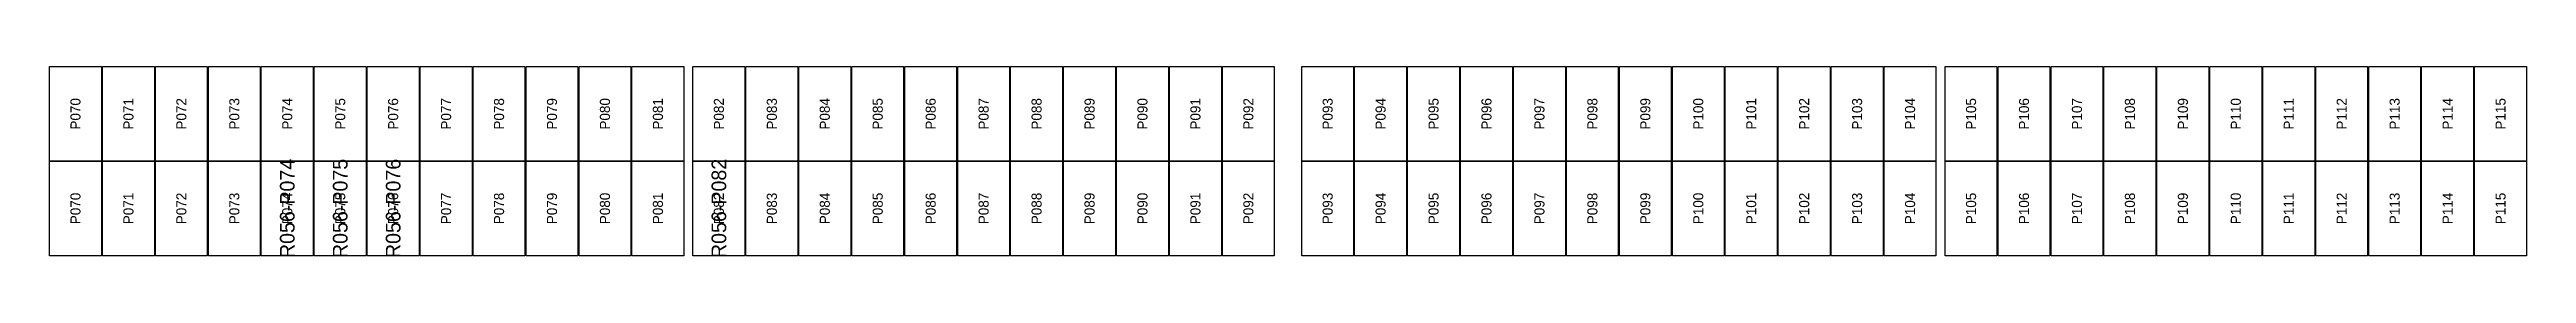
# Model space of a CAD drawing. Extents: x 296295 to 296770, y 651564 to 652121.
# Drawn here: x 296558.4 to 296612.5, y 651897.3 to 651901.4 of the extents above; entities that cross this region are included whole.
import ezdxf
from ezdxf.enums import TextEntityAlignment as Align

# ---------------------------------------------------------------- set-up
doc = ezdxf.new("R2010")
doc.units = 0

msp = doc.modelspace()

# ---------------------------------------------------------------- texts
at = {"layer": 'DEFECT_LABELS'}
for s, p in [('R056-P074', (296563.574, 651898.314)), ('R056-P075', (296564.732, 651898.314)), ('R056-P076', (296565.89, 651898.314)), ('R056-P082', (296573.014, 651898.314))]:
    msp.add_text(s, height=0.32, rotation=90, dxfattribs=at).set_placement(p, align=Align.MIDDLE_CENTER)
at = {"layer": 'PANEL_POSITION'}
for s, p in [('P070', (296558.942, 651900.377)), ('P071', (296560.1, 651900.377)), ('P072', (296561.258, 651900.377)), ('P073', (296562.416, 651900.377)), ('P074', (296563.574, 651900.377)), ('P075', (296564.732, 651900.377)), ('P076', (296565.89, 651900.377)), ('P077', (296567.048, 651900.377)), ('P078', (296568.206, 651900.377)), ('P079', (296569.364, 651900.377)), ('P080', (296570.522, 651900.377)), ('P081', (296571.68, 651900.377)), ('P082', (296573.014, 651900.377)), ('P083', (296574.172, 651900.377)), ('P084', (296575.33, 651900.377)), ('P085', (296576.488, 651900.377)), ('P086', (296577.646, 651900.377)), ('P087', (296578.804, 651900.377)), ('P088', (296579.962, 651900.377)), ('P089', (296581.12, 651900.377)), ('P090', (296582.278, 651900.377)), ('P091', (296583.436, 651900.377)), ('P092', (296584.594, 651900.377)), ('P093', (296586.328, 651900.377)), ('P094', (296587.486, 651900.377)), ('P095', (296588.644, 651900.377)), ('P096', (296589.802, 651900.377)), ('P097', (296590.96, 651900.377)), ('P098', (296592.118, 651900.377)), ('P099', (296593.276, 651900.377)), ('P100', (296594.434, 651900.377)), ('P101', (296595.592, 651900.377)), ('P102', (296596.75, 651900.377)), ('P103', (296597.908, 651900.377)), ('P104', (296599.066, 651900.377)), ('P105', (296600.4, 651900.377)), ('P106', (296601.558, 651900.377)), ('P107', (296602.716, 651900.377)), ('P108', (296603.874, 651900.377)), ('P109', (296605.032, 651900.377)), ('P110', (296606.19, 651900.377)), ('P111', (296607.348, 651900.377)), ('P112', (296608.506, 651900.377)), ('P113', (296609.664, 651900.377)), ('P114', (296610.822, 651900.377)), ('P115', (296611.98, 651900.377)), ('P070', (296558.942, 651898.314)), ('P071', (296560.1, 651898.314)), ('P072', (296561.258, 651898.314)), ('P073', (296562.416, 651898.314)), ('P074', (296563.574, 651898.314)), ('P075', (296564.732, 651898.314)), ('P076', (296565.89, 651898.314)), ('P077', (296567.048, 651898.314)), ('P078', (296568.206, 651898.314)), ('P079', (296569.364, 651898.314)), ('P080', (296570.522, 651898.314)), ('P081', (296571.68, 651898.314)), ('P082', (296573.014, 651898.314)), ('P083', (296574.172, 651898.314)), ('P084', (296575.33, 651898.314)), ('P085', (296576.488, 651898.314)), ('P086', (296577.646, 651898.314)), ('P087', (296578.804, 651898.314)), ('P088', (296579.962, 651898.314)), ('P089', (296581.12, 651898.314)), ('P090', (296582.278, 651898.314)), ('P091', (296583.436, 651898.314)), ('P092', (296584.594, 651898.314)), ('P093', (296586.328, 651898.314)), ('P094', (296587.486, 651898.314)), ('P095', (296588.644, 651898.314)), ('P096', (296589.802, 651898.314)), ('P097', (296590.96, 651898.314)), ('P098', (296592.118, 651898.314)), ('P099', (296593.276, 651898.314)), ('P100', (296594.434, 651898.314)), ('P101', (296595.592, 651898.314)), ('P102', (296596.75, 651898.314)), ('P103', (296597.908, 651898.314)), ('P104', (296599.066, 651898.314)), ('P105', (296600.4, 651898.314)), ('P106', (296601.558, 651898.314)), ('P107', (296602.716, 651898.314)), ('P108', (296603.874, 651898.314)), ('P109', (296605.032, 651898.314)), ('P110', (296606.19, 651898.314)), ('P111', (296607.348, 651898.314)), ('P112', (296608.506, 651898.314)), ('P113', (296609.664, 651898.314)), ('P114', (296610.822, 651898.314)), ('P115', (296611.98, 651898.314))]:
    msp.add_text(s, height=0.22, rotation=90, dxfattribs=at).set_placement(p, align=Align.MIDDLE_CENTER)

# ---------------------------------------------------------------- linework, layer by layer
at = {"layer": 'DEFECTIVE_PANELS'}
for points in [[(296563.007, 651899.346), (296564.141, 651899.346), (296564.141, 651897.283), (296563.007, 651897.283)], [(296564.165, 651899.346), (296565.299, 651899.346), (296565.299, 651897.283), (296564.165, 651897.283)], [(296565.323, 651899.346), (296566.457, 651899.346), (296566.457, 651897.283), (296565.323, 651897.283)], [(296572.447, 651899.346), (296573.581, 651899.346), (296573.581, 651897.283), (296572.447, 651897.283)]]:
    msp.add_lwpolyline(points, close=True, dxfattribs=at)
at = {"layer": 'PANELS_MASTER'}
for points in [[(296558.375, 651901.409), (296559.509, 651901.409), (296559.509, 651899.346), (296558.375, 651899.346)], [(296559.533, 651901.409), (296560.667, 651901.409), (296560.667, 651899.346), (296559.533, 651899.346)], [(296560.691, 651901.409), (296561.825, 651901.409), (296561.825, 651899.346), (296560.691, 651899.346)], [(296561.849, 651901.409), (296562.983, 651901.409), (296562.983, 651899.346), (296561.849, 651899.346)], [(296563.007, 651901.409), (296564.141, 651901.409), (296564.141, 651899.346), (296563.007, 651899.346)], [(296564.165, 651901.409), (296565.299, 651901.409), (296565.299, 651899.346), (296564.165, 651899.346)], [(296565.323, 651901.409), (296566.457, 651901.409), (296566.457, 651899.346), (296565.323, 651899.346)], [(296566.481, 651901.409), (296567.615, 651901.409), (296567.615, 651899.346), (296566.481, 651899.346)], [(296567.639, 651901.409), (296568.773, 651901.409), (296568.773, 651899.346), (296567.639, 651899.346)], [(296568.797, 651901.409), (296569.931, 651901.409), (296569.931, 651899.346), (296568.797, 651899.346)], [(296569.955, 651901.409), (296571.089, 651901.409), (296571.089, 651899.346), (296569.955, 651899.346)], [(296571.113, 651901.409), (296572.247, 651901.409), (296572.247, 651899.346), (296571.113, 651899.346)], [(296572.447, 651901.409), (296573.581, 651901.409), (296573.581, 651899.346), (296572.447, 651899.346)], [(296573.605, 651901.409), (296574.739, 651901.409), (296574.739, 651899.346), (296573.605, 651899.346)], [(296574.763, 651901.409), (296575.897, 651901.409), (296575.897, 651899.346), (296574.763, 651899.346)], [(296575.921, 651901.409), (296577.055, 651901.409), (296577.055, 651899.346), (296575.921, 651899.346)], [(296577.079, 651901.409), (296578.213, 651901.409), (296578.213, 651899.346), (296577.079, 651899.346)], [(296578.237, 651901.409), (296579.371, 651901.409), (296579.371, 651899.346), (296578.237, 651899.346)], [(296579.395, 651901.409), (296580.529, 651901.409), (296580.529, 651899.346), (296579.395, 651899.346)], [(296580.553, 651901.409), (296581.687, 651901.409), (296581.687, 651899.346), (296580.553, 651899.346)], [(296581.711, 651901.409), (296582.845, 651901.409), (296582.845, 651899.346), (296581.711, 651899.346)], [(296582.869, 651901.409), (296584.003, 651901.409), (296584.003, 651899.346), (296582.869, 651899.346)], [(296584.027, 651901.409), (296585.161, 651901.409), (296585.161, 651899.346), (296584.027, 651899.346)], [(296585.761, 651901.409), (296586.895, 651901.409), (296586.895, 651899.346), (296585.761, 651899.346)], [(296586.919, 651901.409), (296588.053, 651901.409), (296588.053, 651899.346), (296586.919, 651899.346)], [(296588.077, 651901.409), (296589.211, 651901.409), (296589.211, 651899.346), (296588.077, 651899.346)], [(296589.235, 651901.409), (296590.369, 651901.409), (296590.369, 651899.346), (296589.235, 651899.346)], [(296590.393, 651901.409), (296591.527, 651901.409), (296591.527, 651899.346), (296590.393, 651899.346)], [(296591.551, 651901.409), (296592.685, 651901.409), (296592.685, 651899.346), (296591.551, 651899.346)], [(296592.709, 651901.409), (296593.843, 651901.409), (296593.843, 651899.346), (296592.709, 651899.346)], [(296593.867, 651901.409), (296595.001, 651901.409), (296595.001, 651899.346), (296593.867, 651899.346)], [(296595.025, 651901.409), (296596.159, 651901.409), (296596.159, 651899.346), (296595.025, 651899.346)], [(296596.183, 651901.409), (296597.317, 651901.409), (296597.317, 651899.346), (296596.183, 651899.346)], [(296597.341, 651901.409), (296598.475, 651901.409), (296598.475, 651899.346), (296597.341, 651899.346)], [(296598.499, 651901.409), (296599.633, 651901.409), (296599.633, 651899.346), (296598.499, 651899.346)], [(296599.833, 651901.409), (296600.967, 651901.409), (296600.967, 651899.346), (296599.833, 651899.346)], [(296600.991, 651901.409), (296602.125, 651901.409), (296602.125, 651899.346), (296600.991, 651899.346)], [(296602.149, 651901.409), (296603.283, 651901.409), (296603.283, 651899.346), (296602.149, 651899.346)], [(296603.307, 651901.409), (296604.441, 651901.409), (296604.441, 651899.346), (296603.307, 651899.346)], [(296604.465, 651901.409), (296605.599, 651901.409), (296605.599, 651899.346), (296604.465, 651899.346)], [(296605.623, 651901.409), (296606.757, 651901.409), (296606.757, 651899.346), (296605.623, 651899.346)], [(296606.781, 651901.409), (296607.915, 651901.409), (296607.915, 651899.346), (296606.781, 651899.346)], [(296607.939, 651901.409), (296609.073, 651901.409), (296609.073, 651899.346), (296607.939, 651899.346)], [(296609.097, 651901.409), (296610.231, 651901.409), (296610.231, 651899.346), (296609.097, 651899.346)], [(296610.255, 651901.409), (296611.389, 651901.409), (296611.389, 651899.346), (296610.255, 651899.346)], [(296611.413, 651901.409), (296612.547, 651901.409), (296612.547, 651899.346), (296611.413, 651899.346)], [(296558.375, 651899.346), (296559.509, 651899.346), (296559.509, 651897.283), (296558.375, 651897.283)], [(296559.533, 651899.346), (296560.667, 651899.346), (296560.667, 651897.283), (296559.533, 651897.283)], [(296560.691, 651899.346), (296561.825, 651899.346), (296561.825, 651897.283), (296560.691, 651897.283)], [(296561.849, 651899.346), (296562.983, 651899.346), (296562.983, 651897.283), (296561.849, 651897.283)], [(296566.481, 651899.346), (296567.615, 651899.346), (296567.615, 651897.283), (296566.481, 651897.283)], [(296567.639, 651899.346), (296568.773, 651899.346), (296568.773, 651897.283), (296567.639, 651897.283)], [(296568.797, 651899.346), (296569.931, 651899.346), (296569.931, 651897.283), (296568.797, 651897.283)], [(296569.955, 651899.346), (296571.089, 651899.346), (296571.089, 651897.283), (296569.955, 651897.283)], [(296571.113, 651899.346), (296572.247, 651899.346), (296572.247, 651897.283), (296571.113, 651897.283)], [(296573.605, 651899.346), (296574.739, 651899.346), (296574.739, 651897.283), (296573.605, 651897.283)], [(296574.763, 651899.346), (296575.897, 651899.346), (296575.897, 651897.283), (296574.763, 651897.283)], [(296575.921, 651899.346), (296577.055, 651899.346), (296577.055, 651897.283), (296575.921, 651897.283)], [(296577.079, 651899.346), (296578.213, 651899.346), (296578.213, 651897.283), (296577.079, 651897.283)], [(296578.237, 651899.346), (296579.371, 651899.346), (296579.371, 651897.283), (296578.237, 651897.283)], [(296579.395, 651899.346), (296580.529, 651899.346), (296580.529, 651897.283), (296579.395, 651897.283)], [(296580.553, 651899.346), (296581.687, 651899.346), (296581.687, 651897.283), (296580.553, 651897.283)], [(296581.711, 651899.346), (296582.845, 651899.346), (296582.845, 651897.283), (296581.711, 651897.283)], [(296582.869, 651899.346), (296584.003, 651899.346), (296584.003, 651897.283), (296582.869, 651897.283)], [(296584.027, 651899.346), (296585.161, 651899.346), (296585.161, 651897.283), (296584.027, 651897.283)], [(296585.761, 651899.346), (296586.895, 651899.346), (296586.895, 651897.283), (296585.761, 651897.283)], [(296586.919, 651899.346), (296588.053, 651899.346), (296588.053, 651897.283), (296586.919, 651897.283)], [(296588.077, 651899.346), (296589.211, 651899.346), (296589.211, 651897.283), (296588.077, 651897.283)], [(296589.235, 651899.346), (296590.369, 651899.346), (296590.369, 651897.283), (296589.235, 651897.283)], [(296590.393, 651899.346), (296591.527, 651899.346), (296591.527, 651897.283), (296590.393, 651897.283)], [(296591.551, 651899.346), (296592.685, 651899.346), (296592.685, 651897.283), (296591.551, 651897.283)], [(296592.709, 651899.346), (296593.843, 651899.346), (296593.843, 651897.283), (296592.709, 651897.283)], [(296593.867, 651899.346), (296595.001, 651899.346), (296595.001, 651897.283), (296593.867, 651897.283)], [(296595.025, 651899.346), (296596.159, 651899.346), (296596.159, 651897.283), (296595.025, 651897.283)], [(296596.183, 651899.346), (296597.317, 651899.346), (296597.317, 651897.283), (296596.183, 651897.283)], [(296597.341, 651899.346), (296598.475, 651899.346), (296598.475, 651897.283), (296597.341, 651897.283)], [(296598.499, 651899.346), (296599.633, 651899.346), (296599.633, 651897.283), (296598.499, 651897.283)], [(296599.833, 651899.346), (296600.967, 651899.346), (296600.967, 651897.283), (296599.833, 651897.283)], [(296600.991, 651899.346), (296602.125, 651899.346), (296602.125, 651897.283), (296600.991, 651897.283)], [(296602.149, 651899.346), (296603.283, 651899.346), (296603.283, 651897.283), (296602.149, 651897.283)], [(296603.307, 651899.346), (296604.441, 651899.346), (296604.441, 651897.283), (296603.307, 651897.283)], [(296604.465, 651899.346), (296605.599, 651899.346), (296605.599, 651897.283), (296604.465, 651897.283)], [(296605.623, 651899.346), (296606.757, 651899.346), (296606.757, 651897.283), (296605.623, 651897.283)], [(296606.781, 651899.346), (296607.915, 651899.346), (296607.915, 651897.283), (296606.781, 651897.283)], [(296607.939, 651899.346), (296609.073, 651899.346), (296609.073, 651897.283), (296607.939, 651897.283)], [(296609.097, 651899.346), (296610.231, 651899.346), (296610.231, 651897.283), (296609.097, 651897.283)], [(296610.255, 651899.346), (296611.389, 651899.346), (296611.389, 651897.283), (296610.255, 651897.283)], [(296611.413, 651899.346), (296612.547, 651899.346), (296612.547, 651897.283), (296611.413, 651897.283)]]:
    msp.add_lwpolyline(points, close=True, dxfattribs=at)

msp.set_redraw_order([(e.dxf.handle, doc.entitydb.next_handle()) for e in msp.query("TEXT MTEXT ATTDEF DIMENSION ARC_DIMENSION")])  # texts and dimensions are drawn at this point

doc.saveas('drawing.dxf')
